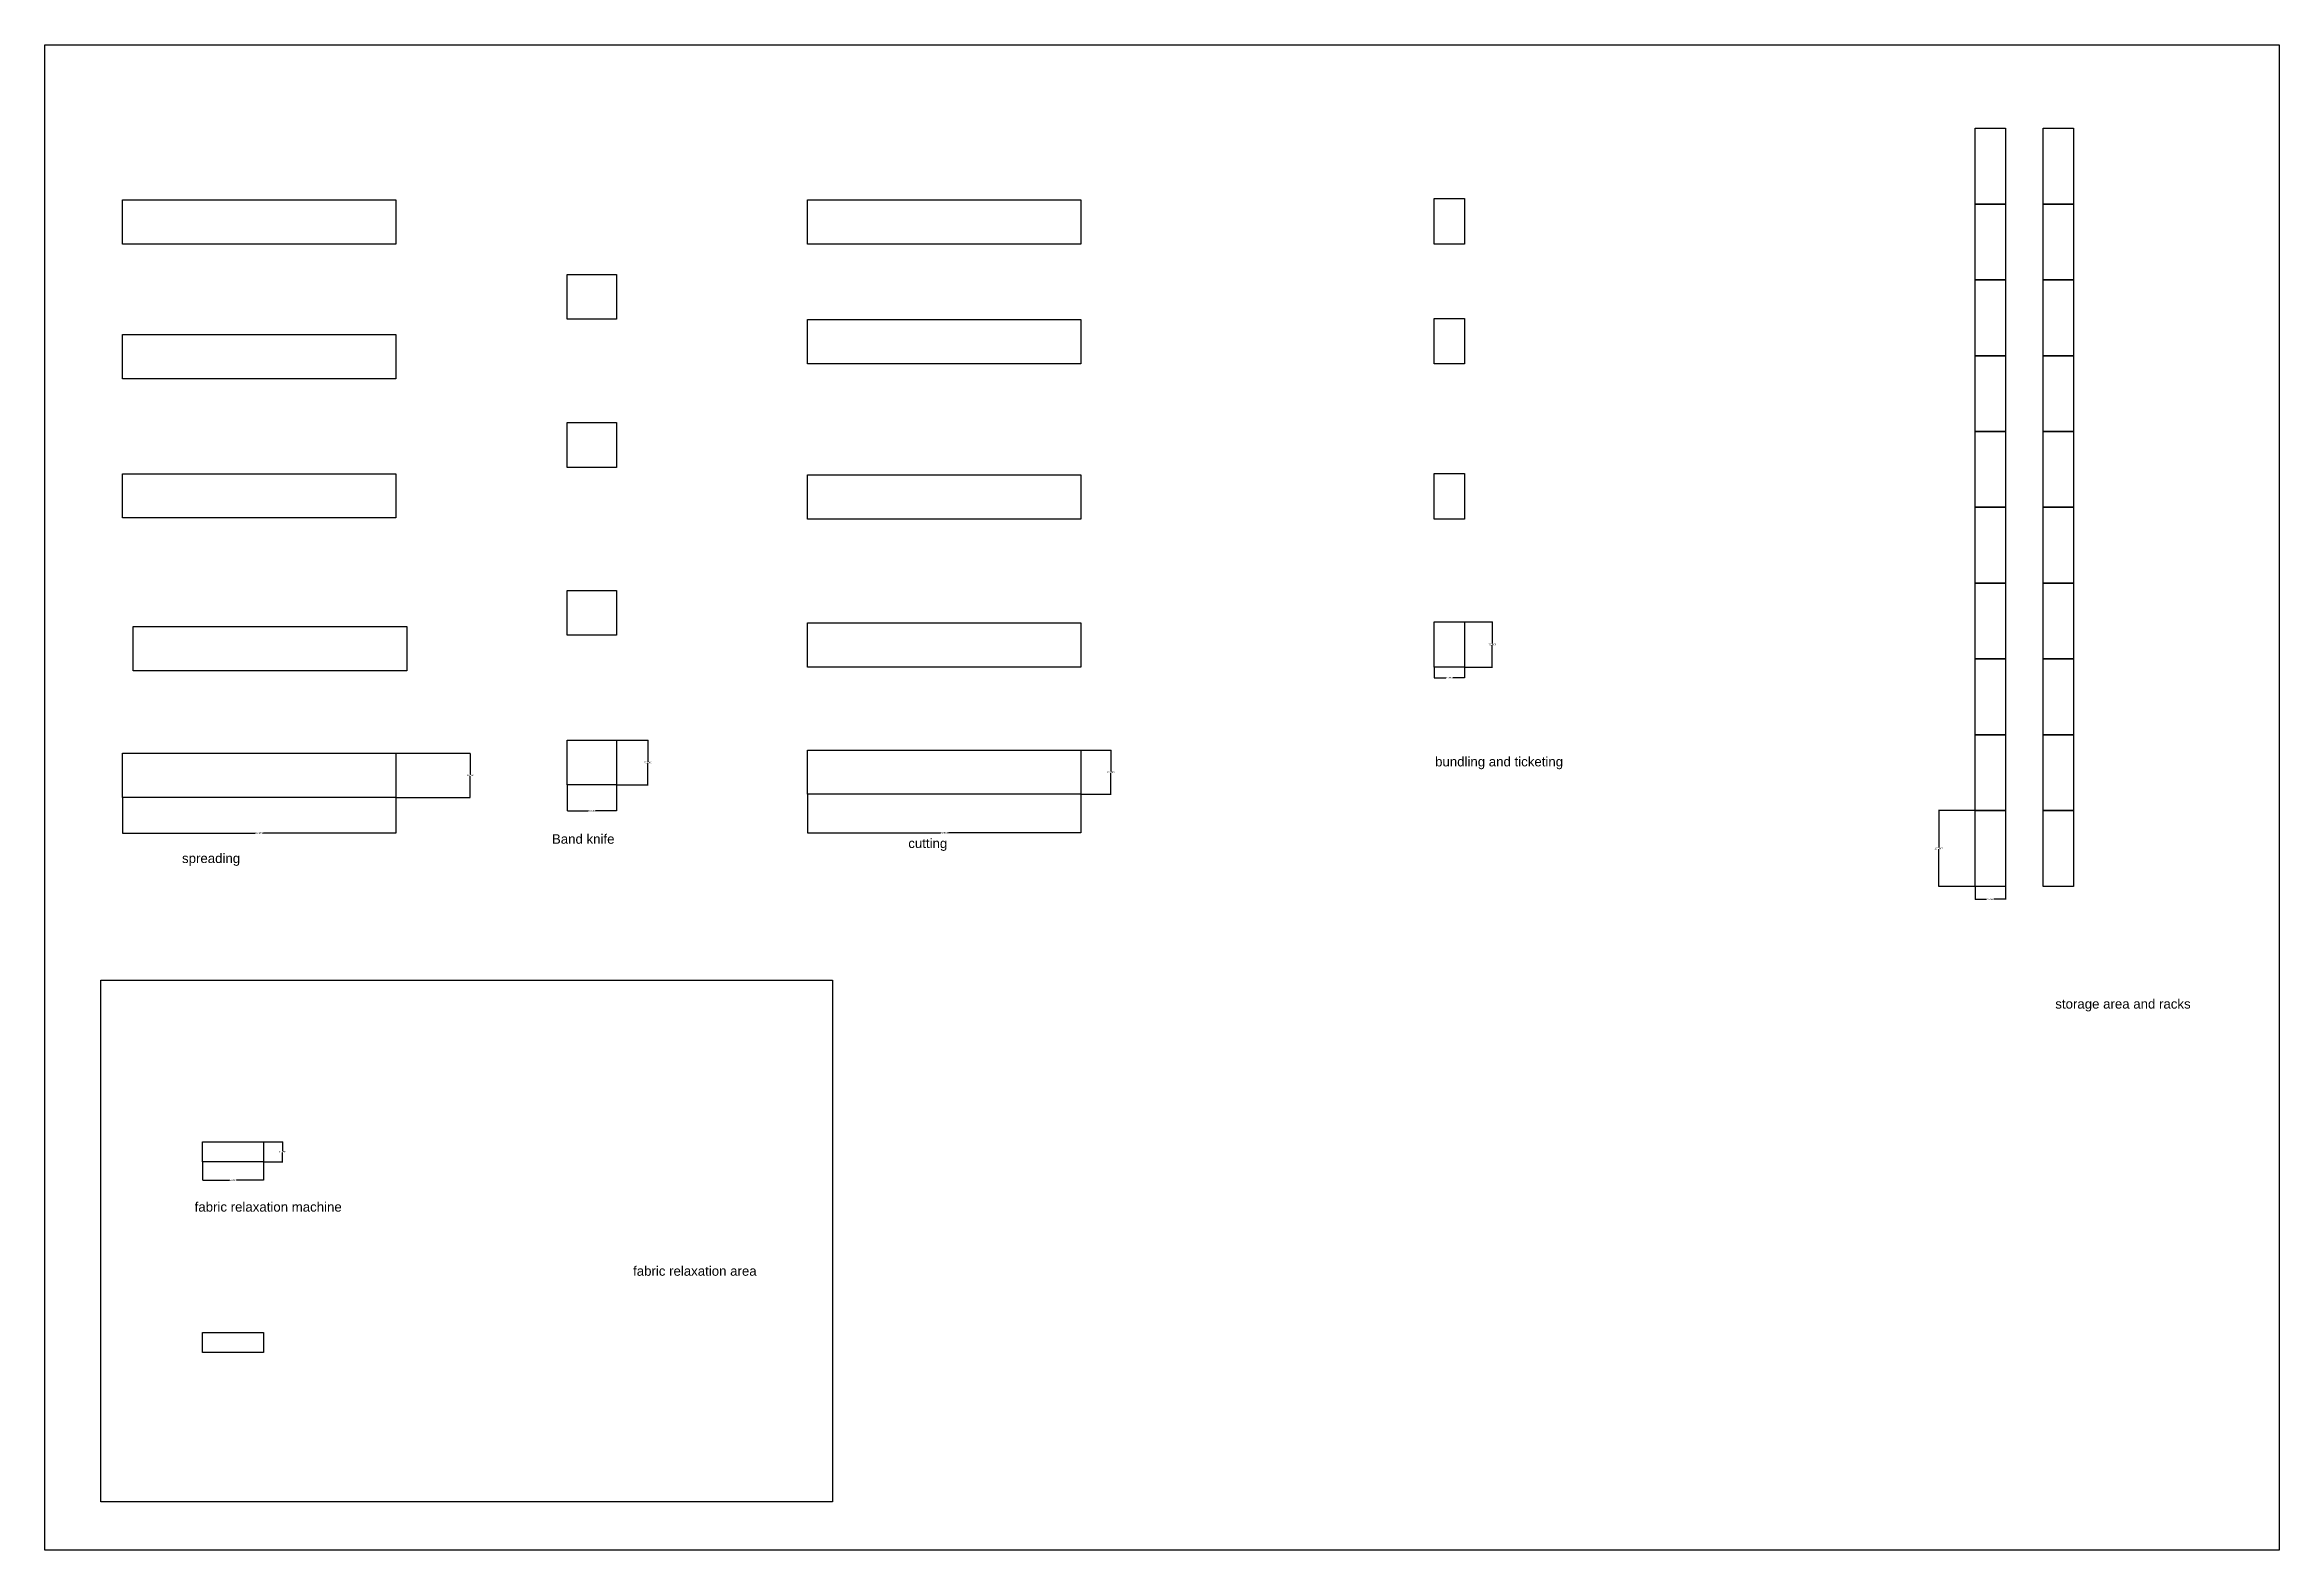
# Model space of a CAD drawing. Header units: inches. Extents: x 50 to 6785, y 42 to 2672.
# Drawn here: x 3246 to 6785, y 289 to 2672 of the extents above; entities that cross this region are included whole.
import ezdxf

# ---------------------------------------------------------------- set-up
doc = ezdxf.new("R2010")
doc.units = ezdxf.units.IN
doc.header["$MEASUREMENT"] = 0
doc.styles.get("Standard").update_dxf_attribs({"font": 'arial.ttf'})
doc.dimstyles.get("Standard").update_dxf_attribs({"dimtxt": 0.18, "dimasz": 0.18, "dimexe": 0.18, "dimexo": 0.0625, "dimgap": 0.09, "dimtad": 0, "dimtih": 1, "dimtoh": 1, "dimdec": 4, "dimzin": 0, "dimdsep": 46, "dimtxsty": 'Standard', "dimcen": 0.09, "dimadec": 0, "dimazin": 0, "dimtfac": 1, "dimtdec": 4, "dimtofl": 0, "dimtmove": 0, "dimatfit": 3, "dimfxl": 1, "dimtolj": 1, "dimtzin": 0, "dimarcsym": 0})

# ---------------------------------------------------------------- blocks, each defined once
blk = doc.blocks.new('*D11')
at = {"color": 0, "lineweight": -2, "transparency": 16777216}
for p, q in [((3368.9, 1480.6), (3368.9, 1424.1)), ((3801.9, 1480.6), (3801.9, 1424.1)), ((3369.1, 1424.2), (3578.7, 1424.2)), ((3801.8, 1424.2), (3592.1, 1424.2))]:
    blk.add_line(p, q, dxfattribs=at)
at = {"color": 0, "transparency": 16777216}
for points in [[(3369.1, 1424.3), (3369.1, 1424.2), (3368.9, 1424.2)], [(3801.8, 1424.3), (3801.8, 1424.2), (3801.9, 1424.2)]]:
    blk.add_solid(points, dxfattribs=at)
at = {"layer": 'Defpoints', "color": 0, "transparency": 16777216}
for p in [(3368.9, 1480.7), (3801.9, 1480.7), (3801.9, 1424.2)]:
    blk.add_point(p, dxfattribs=at)
at = {"color": 0, "transparency": 16777216, "insert": (3585.4, 1424.2), "char_height": 0.18, "attachment_point": 5}
blk.add_mtext('\\A1;{\\H12.712x;433.0700}', dxfattribs=at)
blk = doc.blocks.new('*D12')
at = {"color": 0, "lineweight": -2, "transparency": 16777216}
for p, q in [((3802, 1550.7), (3919.7, 1550.7)), ((3919.5, 1550.5), (3919.5, 1516.9)), ((3919.5, 1480.8), (3919.5, 1514.4)), ((3802, 1480.7), (3919.7, 1480.7))]:
    blk.add_line(p, q, dxfattribs=at)
at = {"color": 0, "transparency": 16777216}
for points in [[(3919.4, 1550.5), (3919.5, 1550.5), (3919.5, 1550.7)], [(3919.4, 1480.8), (3919.5, 1480.8), (3919.5, 1480.7)]]:
    blk.add_solid(points, dxfattribs=at)
at = {"layer": 'Defpoints', "color": 0, "transparency": 16777216}
for p in [(3801.9, 1550.7), (3801.9, 1480.7), (3919.5, 1480.7)]:
    blk.add_point(p, dxfattribs=at)
at = {"color": 0, "transparency": 16777216, "insert": (3919.5, 1515.7), "char_height": 0.18, "attachment_point": 5}
blk.add_mtext('\\A1;{\\H12.712x;70.0000}', dxfattribs=at)
blk = doc.blocks.new('*D13')
at = {"color": 0, "lineweight": -2, "transparency": 16777216}
for p, q in [((3495.7, 904.1), (3495.7, 874.7)), ((3592.2, 904.1), (3592.2, 874.7)), ((3495.9, 874.9), (3538.2, 874.9)), ((3592, 874.9), (3549.7, 874.9))]:
    blk.add_line(p, q, dxfattribs=at)
at = {"color": 0, "transparency": 16777216}
for points in [[(3495.9, 874.9), (3495.9, 874.8), (3495.7, 874.9)], [(3592, 874.9), (3592, 874.8), (3592.2, 874.9)]]:
    blk.add_solid(points, dxfattribs=at)
at = {"layer": 'Defpoints', "color": 0, "transparency": 16777216}
for p in [(3495.7, 904.2), (3592.2, 904.2), (3592.2, 874.9)]:
    blk.add_point(p, dxfattribs=at)
at = {"color": 0, "transparency": 16777216, "insert": (3543.9, 874.9), "char_height": 0.18, "attachment_point": 5}
blk.add_mtext('\\A1;{\\H12.712x;96.4500}', dxfattribs=at)
blk = doc.blocks.new('*D14')
at = {"color": 0, "lineweight": -2, "transparency": 16777216}
for p, q in [((4073.3, 1500.5), (4073.3, 1459.3)), ((4151.3, 1500.5), (4151.3, 1459.3)), ((4073.4, 1459.5), (4106.5, 1459.5)), ((4151.1, 1459.5), (4118, 1459.5))]:
    blk.add_line(p, q, dxfattribs=at)
at = {"color": 0, "transparency": 16777216}
for points in [[(4073.4, 1459.6), (4073.4, 1459.5), (4073.3, 1459.5)], [(4151.1, 1459.6), (4151.1, 1459.5), (4151.3, 1459.5)]]:
    blk.add_solid(points, dxfattribs=at)
at = {"layer": 'Defpoints', "color": 0, "transparency": 16777216}
for p in [(4073.3, 1500.6), (4151.3, 1500.6), (4151.3, 1459.5)]:
    blk.add_point(p, dxfattribs=at)
at = {"color": 0, "transparency": 16777216, "insert": (4112.3, 1459.5), "char_height": 0.18, "attachment_point": 5}
blk.add_mtext('\\A1;{\\H12.712x;78.0000}', dxfattribs=at)
blk = doc.blocks.new('*D15')
at = {"color": 0, "lineweight": -2, "transparency": 16777216}
for p, q in [((4151.3, 1571.4), (4201.2, 1571.4)), ((4201, 1571.2), (4201, 1537.2)), ((4201, 1500.8), (4201, 1534.7)), ((4151.3, 1500.6), (4201.2, 1500.6))]:
    blk.add_line(p, q, dxfattribs=at)
at = {"color": 0, "transparency": 16777216}
for points in [[(4200.9, 1571.2), (4201, 1571.2), (4201, 1571.4)], [(4200.9, 1500.8), (4201, 1500.8), (4201, 1500.6)]]:
    blk.add_solid(points, dxfattribs=at)
at = {"layer": 'Defpoints', "color": 0, "transparency": 16777216}
for p in [(4151.3, 1571.4), (4151.3, 1500.6), (4201, 1500.6)]:
    blk.add_point(p, dxfattribs=at)
at = {"color": 0, "transparency": 16777216, "insert": (4201, 1536), "char_height": 0.18, "attachment_point": 5}
blk.add_mtext('\\A1;{\\H12.712x;70.8000}', dxfattribs=at)
blk = doc.blocks.new('*D16')
at = {"color": 0, "lineweight": -2, "transparency": 16777216}
for p, q in [((4453.8, 1485.7), (4453.8, 1424.6)), ((4886.8, 1485.7), (4886.8, 1424.6)), ((4453.9, 1424.8), (4663.6, 1424.8)), ((4886.6, 1424.8), (4677, 1424.8))]:
    blk.add_line(p, q, dxfattribs=at)
at = {"color": 0, "transparency": 16777216}
for points in [[(4453.9, 1424.8), (4453.9, 1424.8), (4453.8, 1424.8)], [(4886.6, 1424.8), (4886.6, 1424.8), (4886.8, 1424.8)]]:
    blk.add_solid(points, dxfattribs=at)
at = {"layer": 'Defpoints', "color": 0, "transparency": 16777216}
for p in [(4453.8, 1485.8), (4886.8, 1485.8), (4886.8, 1424.8)]:
    blk.add_point(p, dxfattribs=at)
at = {"color": 0, "transparency": 16777216, "insert": (4670.3, 1424.8), "char_height": 0.18, "attachment_point": 5}
blk.add_mtext('\\A1;{\\H12.712x;433.0700}', dxfattribs=at)
blk = doc.blocks.new('*D17')
at = {"color": 0, "lineweight": -2, "transparency": 16777216}
for p, q in [((4886.9, 1555.8), (4934.4, 1555.8)), ((4934.3, 1555.6), (4934.3, 1522)), ((4934.3, 1486), (4934.3, 1519.5)), ((4886.9, 1485.8), (4934.4, 1485.8))]:
    blk.add_line(p, q, dxfattribs=at)
at = {"color": 0, "transparency": 16777216}
for points in [[(4934.2, 1555.6), (4934.3, 1555.6), (4934.3, 1555.8)], [(4934.2, 1486), (4934.3, 1486), (4934.3, 1485.8)]]:
    blk.add_solid(points, dxfattribs=at)
at = {"layer": 'Defpoints', "color": 0, "transparency": 16777216}
for p in [(4886.8, 1555.8), (4886.8, 1485.8), (4934.3, 1485.8)]:
    blk.add_point(p, dxfattribs=at)
at = {"color": 0, "transparency": 16777216, "insert": (4934.3, 1520.8), "char_height": 0.18, "attachment_point": 5}
blk.add_mtext('\\A1;{\\H12.712x;70.0000}', dxfattribs=at)
blk = doc.blocks.new('*D18')
at = {"color": 0, "lineweight": -2, "transparency": 16777216}
for p, q in [((5446.2, 1686.9), (5446.2, 1670.1)), ((5446.3, 1670.3), (5464.4, 1670.3)), ((5494, 1670.3), (5475.9, 1670.3)), ((5494.2, 1686.9), (5494.2, 1670.1))]:
    blk.add_line(p, q, dxfattribs=at)
at = {"color": 0, "transparency": 16777216}
for points in [[(5446.3, 1670.3), (5446.3, 1670.3), (5446.2, 1670.3)], [(5494, 1670.3), (5494, 1670.3), (5494.2, 1670.3)]]:
    blk.add_solid(points, dxfattribs=at)
at = {"layer": 'Defpoints', "color": 0, "transparency": 16777216}
for p in [(5446.2, 1686.9), (5494.2, 1686.9), (5494.2, 1670.3)]:
    blk.add_point(p, dxfattribs=at)
at = {"color": 0, "transparency": 16777216, "insert": (5470.2, 1670.3), "char_height": 0.18, "attachment_point": 5}
blk.add_mtext('\\A1;{\\H12.712x;48.0000}', dxfattribs=at)
blk = doc.blocks.new('*D19')
at = {"color": 0, "lineweight": -2, "transparency": 16777216}
for p, q in [((5494.2, 1758.9), (5538.5, 1758.9)), ((5538.3, 1758.7), (5538.3, 1724.2)), ((5538.3, 1687.1), (5538.3, 1721.7)), ((5494.2, 1686.9), (5538.5, 1686.9))]:
    blk.add_line(p, q, dxfattribs=at)
at = {"color": 0, "transparency": 16777216}
for points in [[(5538.3, 1758.7), (5538.4, 1758.7), (5538.3, 1758.9)], [(5538.3, 1687.1), (5538.4, 1687.1), (5538.3, 1686.9)]]:
    blk.add_solid(points, dxfattribs=at)
at = {"layer": 'Defpoints', "color": 0, "transparency": 16777216}
for p in [(5494.2, 1758.9), (5494.2, 1686.9), (5538.3, 1686.9)]:
    blk.add_point(p, dxfattribs=at)
at = {"color": 0, "transparency": 16777216, "insert": (5538.3, 1722.9), "char_height": 0.18, "attachment_point": 5}
blk.add_mtext('\\A1;{\\H12.712x;72.0000}', dxfattribs=at)
blk = doc.blocks.new('*D20')
at = {"color": 0, "lineweight": -2, "transparency": 16777216}
for p, q in [((6302.8, 1460), (6245.1, 1460)), ((6245.3, 1459.8), (6245.3, 1401.3)), ((6245.3, 1340.2), (6245.3, 1398.8)), ((6302.8, 1340), (6245.1, 1340))]:
    blk.add_line(p, q, dxfattribs=at)
at = {"color": 0, "transparency": 16777216}
for points in [[(6245.3, 1459.8), (6245.3, 1459.8), (6245.3, 1460)], [(6245.3, 1340.2), (6245.3, 1340.2), (6245.3, 1340)]]:
    blk.add_solid(points, dxfattribs=at)
at = {"layer": 'Defpoints', "color": 0, "transparency": 16777216}
for p in [(6302.8, 1460), (6245.3, 1340), (6302.8, 1340)]:
    blk.add_point(p, dxfattribs=at)
at = {"color": 0, "transparency": 16777216, "insert": (6245.3, 1400), "char_height": 0.18, "attachment_point": 5}
blk.add_mtext('\\A1;{\\H12.712x;120.0000}', dxfattribs=at)
blk = doc.blocks.new('*D21')
at = {"color": 0, "lineweight": -2, "transparency": 16777216}
for p, q in [((6302.8, 1340), (6302.8, 1319.4)), ((6303, 1319.5), (6321, 1319.5)), ((6350.6, 1319.5), (6332.6, 1319.5)), ((6350.8, 1340), (6350.8, 1319.4))]:
    blk.add_line(p, q, dxfattribs=at)
at = {"color": 0, "transparency": 16777216}
for points in [[(6303, 1319.6), (6303, 1319.5), (6302.8, 1319.5)], [(6350.6, 1319.6), (6350.6, 1319.5), (6350.8, 1319.5)]]:
    blk.add_solid(points, dxfattribs=at)
at = {"layer": 'Defpoints', "color": 0, "transparency": 16777216}
for p in [(6302.8, 1340), (6350.8, 1340), (6350.8, 1319.5)]:
    blk.add_point(p, dxfattribs=at)
at = {"color": 0, "transparency": 16777216, "insert": (6326.8, 1319.5), "char_height": 0.18, "attachment_point": 5}
blk.add_mtext('\\A1;{\\H12.712x;48.0000}', dxfattribs=at)
blk = doc.blocks.new('*D22')
at = {"color": 0, "lineweight": -2, "transparency": 16777216}
for p, q in [((3592.2, 935.7), (3622.6, 935.7)), ((3622.4, 935.5), (3622.4, 921.2)), ((3592.2, 904.2), (3622.6, 904.2)), ((3622.4, 904.4), (3622.4, 918.7))]:
    blk.add_line(p, q, dxfattribs=at)
at = {"color": 0, "transparency": 16777216}
for points in [[(3622.4, 935.5), (3622.4, 935.5), (3622.4, 935.7)], [(3622.4, 904.4), (3622.4, 904.4), (3622.4, 904.2)]]:
    blk.add_solid(points, dxfattribs=at)
at = {"layer": 'Defpoints', "color": 0, "transparency": 16777216}
for p in [(3592.2, 935.7), (3592.2, 904.2), (3622.4, 904.2)]:
    blk.add_point(p, dxfattribs=at)
at = {"color": 0, "transparency": 16777216, "insert": (3622.4, 919.9), "char_height": 0.18, "attachment_point": 5}
blk.add_mtext('\\A1;{\\H12.712x;31.4900}', dxfattribs=at)

msp = doc.modelspace()

# ---------------------------------------------------------------- linework, layer by layer
for points in [[(3245.67129, 2672.25365), (6784.633, 2672.25365), (6784.633, 289.06203), (3245.67129, 289.06203)], [(6350.81675, 2540.02928), (6350.81675, 2420.02928), (6302.81675, 2420.02928), (6302.81675, 2540.02928)], [(6458.81675, 2540.02928), (6458.81675, 2420.02928), (6410.81675, 2420.02928), (6410.81675, 2540.02928)], [(3368.87245, 2426.59319), (3801.94245, 2426.59319), (3801.94245, 2356.59319), (3368.87245, 2356.59319)], [(4453.75793, 2426.59319), (4886.82793, 2426.59319), (4886.82793, 2356.59319), (4453.75793, 2356.59319)], [(5494.16902, 2428.59319), (5494.16902, 2356.59319), (5446.16902, 2356.59319), (5446.16902, 2428.59319)], [(6350.81675, 2420.02928), (6350.81675, 2300.02928), (6302.81675, 2300.02928), (6302.81675, 2420.02928)], [(6458.81675, 2420.02928), (6458.81675, 2300.02928), (6410.81675, 2300.02928), (6410.81675, 2420.02928)], [(4073.25456, 2308.75342), (4151.25456, 2308.75342), (4151.25456, 2237.95342), (4073.25456, 2237.95342)], [(6350.81675, 2300.02928), (6350.81675, 2180.02928), (6302.81675, 2180.02928), (6302.81675, 2300.02928)], [(6458.81675, 2300.02928), (6458.81675, 2180.02928), (6410.81675, 2180.02928), (6410.81675, 2300.02928)], [(4453.75793, 2237.08538), (4886.82793, 2237.08538), (4886.82793, 2167.08538), (4453.75793, 2167.08538)], [(5494.16902, 2239.08538), (5494.16902, 2167.08538), (5446.16902, 2167.08538), (5446.16902, 2239.08538)], [(3368.87245, 2213.48321), (3801.94245, 2213.48321), (3801.94245, 2143.48321), (3368.87245, 2143.48321)], [(6350.81675, 2180.02928), (6350.81675, 2060.02928), (6302.81675, 2060.02928), (6302.81675, 2180.02928)], [(6458.81675, 2180.02928), (6458.81675, 2060.02928), (6410.81675, 2060.02928), (6410.81675, 2180.02928)], [(4073.25456, 2074.03595), (4151.25456, 2074.03595), (4151.25456, 2003.23595), (4073.25456, 2003.23595)], [(6350.81675, 2060.02928), (6350.81675, 1940.02928), (6302.81675, 1940.02928), (6302.81675, 2060.02928)], [(6458.81675, 2060.02928), (6458.81675, 1940.02928), (6410.81675, 1940.02928), (6410.81675, 2060.02928)], [(3368.87245, 1993.09406), (3801.94245, 1993.09406), (3801.94245, 1923.09406), (3368.87245, 1923.09406)], [(4453.75793, 1991.41809), (4886.82793, 1991.41809), (4886.82793, 1921.41809), (4453.75793, 1921.41809)], [(5494.16902, 1993.41809), (5494.16902, 1921.41809), (5446.16902, 1921.41809), (5446.16902, 1993.41809)], [(6350.81675, 1940.02928), (6350.81675, 1820.02928), (6302.81675, 1820.02928), (6302.81675, 1940.02928)], [(6458.81675, 1940.02928), (6458.81675, 1820.02928), (6410.81675, 1820.02928), (6410.81675, 1940.02928)], [(4073.25456, 1808.31806), (4151.25456, 1808.31806), (4151.25456, 1737.51806), (4073.25456, 1737.51806)], [(6350.81675, 1820.02928), (6350.81675, 1700.02928), (6302.81675, 1700.02928), (6302.81675, 1820.02928)], [(6458.81675, 1820.02928), (6458.81675, 1700.02928), (6410.81675, 1700.02928), (6410.81675, 1820.02928)], [(3386.02925, 1751.33422), (3819.09925, 1751.33422), (3819.09925, 1681.33422), (3386.02925, 1681.33422)], [(4453.75793, 1756.91757), (4886.82793, 1756.91757), (4886.82793, 1686.91757), (4453.75793, 1686.91757)], [(5494.16902, 1758.91757), (5494.16902, 1686.91757), (5446.16902, 1686.91757), (5446.16902, 1758.91757)], [(6350.81675, 1700.02928), (6350.81675, 1580.02928), (6302.81675, 1580.02928), (6302.81675, 1700.02928)], [(6458.81675, 1700.02928), (6458.81675, 1580.02928), (6410.81675, 1580.02928), (6410.81675, 1700.02928)], [(4073.25456, 1571.38627), (4151.25456, 1571.38627), (4151.25456, 1500.58627), (4073.25456, 1500.58627)], [(6350.81675, 1580.02928), (6350.81675, 1460.02928), (6302.81675, 1460.02928), (6302.81675, 1580.02928)], [(6458.81675, 1580.02928), (6458.81675, 1460.02928), (6410.81675, 1460.02928), (6410.81675, 1580.02928)], [(3368.87245, 1550.65784), (3801.94245, 1550.65784), (3801.94245, 1480.65784), (3368.87245, 1480.65784)], [(4453.75793, 1555.78742), (4886.82793, 1555.78742), (4886.82793, 1485.78742), (4453.75793, 1485.78742)], [(6350.81675, 1460.02928), (6350.81675, 1340.02928), (6302.81675, 1340.02928), (6302.81675, 1460.02928)], [(6458.81675, 1460.02928), (6458.81675, 1340.02928), (6410.81675, 1340.02928), (6410.81675, 1460.02928)], [(4493.11082, 365.87631), (3334.3887, 365.87631), (3334.3887, 1191.71739), (4493.11082, 1191.71739)], [(3495.71504, 935.68737), (3592.16504, 935.68737), (3592.16504, 904.19737), (3495.71504, 904.19737)], [(3495.71504, 633.6681), (3592.16504, 633.6681), (3592.16504, 602.1781), (3495.71504, 602.1781)]]:
    msp.add_lwpolyline(points, close=True)

# ---------------------------------------------------------------- texts
at = {"char_height": 15, "attachment_point": 1}
for s, width, insert in [('bundling and ticketing', 429.7723791, (5447.65759, 1544.89606)), ('\\pt30;Band knife', 217.7738309, (4049.05581, 1422.47415)), ('cutting', 429.7723791, (4613.35534, 1415.66129)), ('spreading', 429.7723791, (3463.18116, 1391.94178)), ('storage area and racks', 429.7723791, (6429.90303, 1161.50078)), ('fabric relaxation machine', 429.7723791, (3483.16634, 840.12531)), ('fabric relaxation area', 429.7723791, (4177.51242, 738.63832))]:
    msp.add_mtext_dynamic_manual_height_columns(s, width=width, gutter_width=1, heights=[0], dxfattribs=dict(at, insert=insert))

# ---------------------------------------------------------------- dimensions: what is measured, and where the dimension line sits
for base, p1, p2, picture, middle in [((5538.33906, 1686.91757), (5494.16902, 1758.91757), (5494.16902, 1686.91757), '*D19', (5538.33906, 1722.91757)), ((4200.97244, 1500.58627), (4151.25456, 1571.38627), (4151.25456, 1500.58627), '*D15', (4200.97244, 1535.98627)), ((4934.26186, 1485.78742), (4886.82793, 1555.78742), (4886.82793, 1485.78742), '*D17', (4934.26186, 1520.78742)), ((6245.30547, 1340.02928), (6302.81675, 1460.02928), (6302.81675, 1340.02928), '*D20', (6245.30547, 1400.02928)), ((3622.40974, 904.19737), (3592.16504, 935.68737), (3592.16504, 904.19737), '*D22', (3622.40974, 919.94237))]:
    dim = msp.add_linear_dim(base=base, p1=p1, p2=p2, angle=90, text='{\\H12.712x;<>}', dimstyle='Standard')
    dim.commit()
    dim.dimension.update_dxf_attribs({"geometry": picture, "text_midpoint": middle})
for base, p1, p2, picture, middle in [((5494.16902, 1670.31395), (5446.16902, 1686.91757), (5494.16902, 1686.91757), '*D18', (5470.16902, 1670.31395)), ((4151.25456, 1459.5277), (4073.25456, 1500.58627), (4151.25456, 1500.58627), '*D14', (4112.25456, 1459.5277)), ((3801.94245, 1424.24789), (3368.87245, 1480.65784), (3801.94245, 1480.65784), '*D11', (3585.40745, 1424.24789)), ((4886.82793, 1424.79619), (4453.75793, 1485.78742), (4886.82793, 1485.78742), '*D16', (4670.29293, 1424.79619)), ((6350.81675, 1319.54898), (6302.81675, 1340.02928), (6350.81675, 1340.02928), '*D21', (6326.81675, 1319.54898)), ((3592.16504, 874.85694), (3495.71504, 904.19737), (3592.16504, 904.19737), '*D13', (3543.94004, 874.85694))]:
    dim = msp.add_linear_dim(base=base, p1=p1, p2=p2, text='{\\H12.712x;<>}', dimstyle='Standard')
    dim.commit()
    dim.dimension.update_dxf_attribs({"geometry": picture, "text_midpoint": middle})
dim = msp.add_linear_dim(base=(3919.47419, 1480.65784), p1=(3801.94245, 1550.65784), p2=(3801.94245, 1480.65784), angle=90, text='{\\H12.712x;<>}', dimstyle='Standard', override={"dimtxsty": 'Standard'})
dim.commit()
dim.dimension.update_dxf_attribs({"geometry": '*D12', "text_midpoint": (3919.47419, 1515.65784)})

doc.saveas('drawing.dxf')
